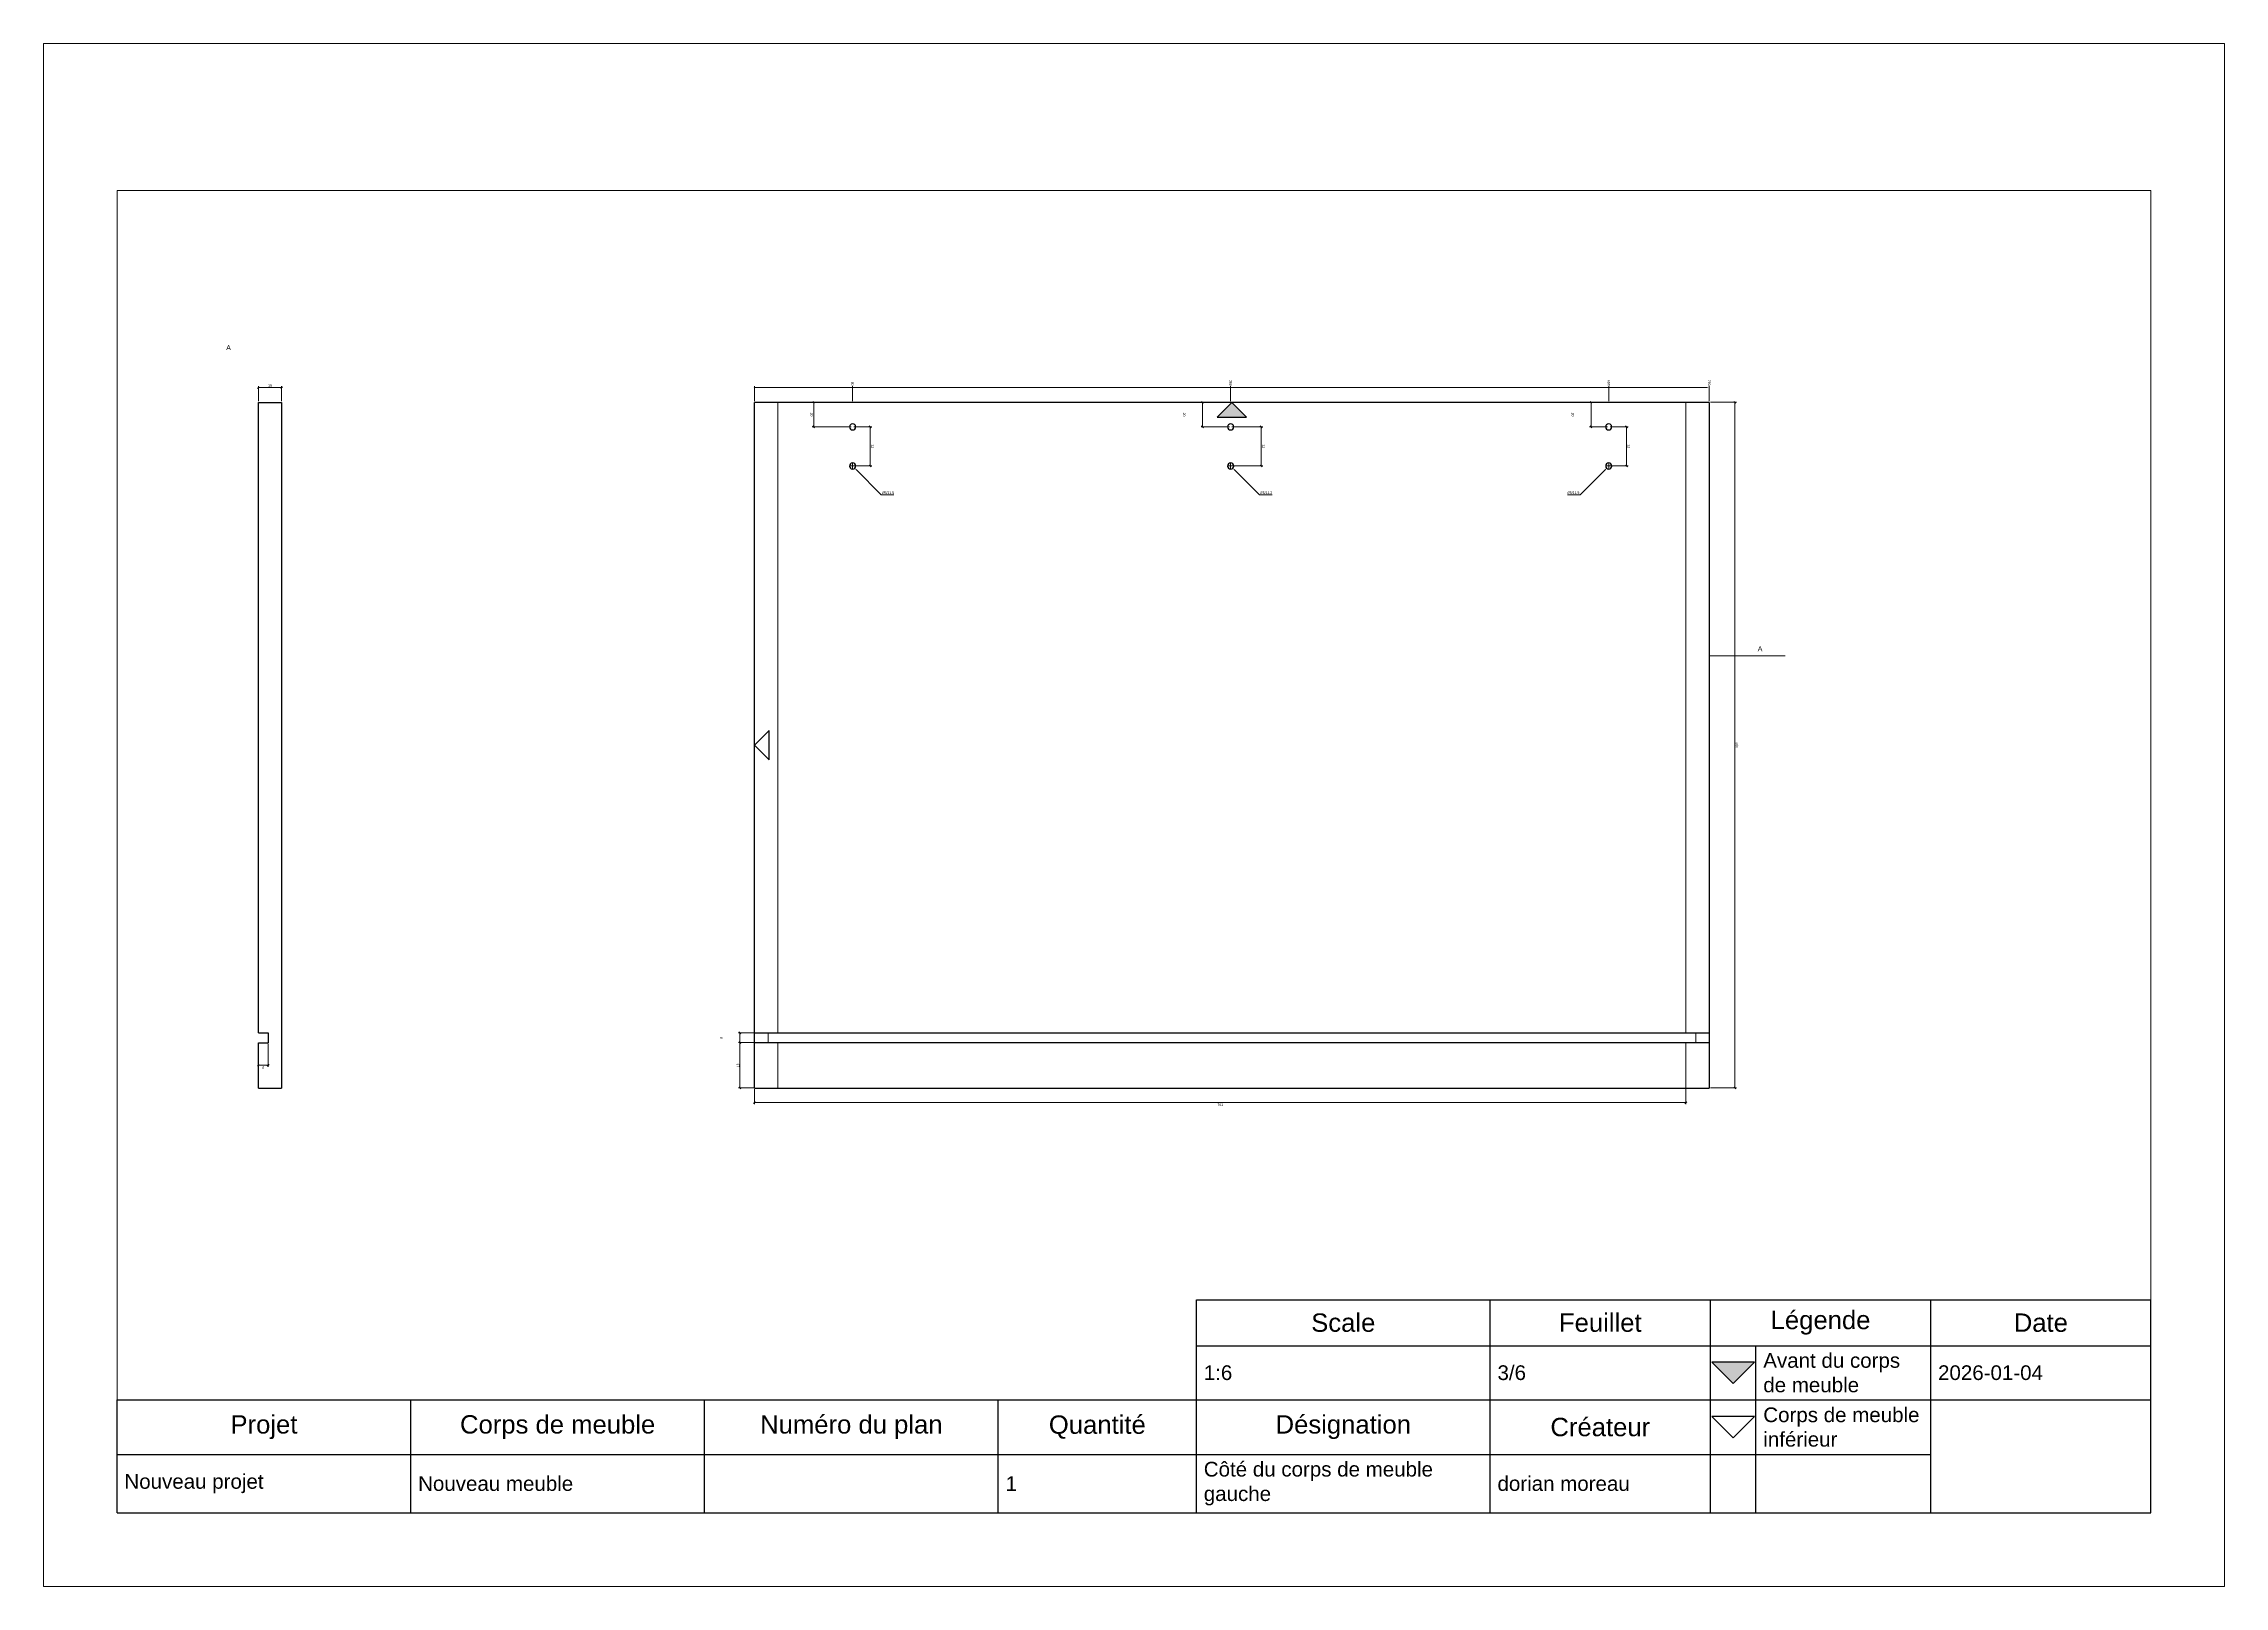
# Paper-space layout 'Layout1' of a CAD drawing. Header units: millimetres. Extents: x -5 to 1777, y -5 to 1255.
import ezdxf

# ---------------------------------------------------------------- set-up
doc = ezdxf.new("R2010")
doc.units = ezdxf.units.MM
doc.layers.get('0').update_dxf_attribs({"color": 254, "true_color": 0xc2ced6})
for name, color, linetype, true_color in [('Nouveau projet_Nouveau meuble_Côté du corps de meuble gauche\xa0_Groupe de traitement_Vue de dessus', 1, 'Continuous', 0xff0000), ('Nouveau projet_Nouveau meuble_Côté du corps de meuble gauche\xa0_Vue de dessus', 1, 'Continuous', 0xff0000), ('Nouveau projet_Nouveau meuble_Côté du corps de meuble gauche\xa0_Vue de droite', 1, 'Continuous', 0xff0000)]:
    doc.layers.add(name, color=color, linetype=linetype, true_color=true_color)
doc.layers.add('TitleBlock', color=7, linetype='Continuous')
doc.styles.add('Blum_Dimension', font='arial.ttf', dxfattribs={"height": 2})
doc.styles.add('Blum_Titleblock_Header', font='arial.ttf', dxfattribs={"height": 2.5})
doc.styles.add('Blum_Titleblock_Value', font='arial.ttf', dxfattribs={"height": 2})
doc.styles.add('Blum_ViewInfo', font='arial.ttf', dxfattribs={"height": 4})
doc.dimstyles.new('Blum_Chain', dxfattribs={"dimtxt": 2, "dimasz": 2, "dimexe": 1.25, "dimexo": 1, "dimtad": 0, "dimjust": 4, "dimtih": 1, "dimtoh": 1, "dimtxsty": 'Blum_Dimension', "dimblk1": 'DOTSMALL', "dimsah": 1, "dimcen": 2, "dimadec": 0, "dimazin": 2, "dimtfac": 1, "dimtix": 1, "dimtmove": 0, "dimatfit": 3, "dimldrblk": 'OBLIQUE', "dimfxl": 1, "dimlwd": 5, "dimlwe": 5, "dimarcsym": 0})
doc.dimstyles.new('Blum_Default', dxfattribs={"dimtxt": 2, "dimasz": 1.5, "dimexe": 1.25, "dimexo": 1, "dimtad": 1, "dimtxsty": 'Blum_Dimension', "dimblk": 'OBLIQUE', "dimcen": 2, "dimadec": 0, "dimazin": 2, "dimtfac": 1, "dimtix": 1, "dimtmove": 0, "dimatfit": 3, "dimfxl": 1, "dimlwd": 5, "dimlwe": 5, "dimarcsym": 0})
doc.dimstyles.new('Blum_Default$4', dxfattribs={"dimtxt": 2, "dimasz": 1.5, "dimexe": 1.25, "dimexo": 1, "dimtad": 1, "dimtih": 1, "dimtoh": 1, "dimtxsty": 'Blum_Dimension', "dimblk1": 'OBLIQUE', "dimsah": 1, "dimcen": 2, "dimadec": 0, "dimazin": 2, "dimtfac": 1, "dimtofl": 0, "dimtmove": 0, "dimatfit": 3, "dimfxl": 1, "dimlwd": 5, "dimlwe": 5, "dimarcsym": 0})
doc.dimstyles.new('Blum_ViewInfo', dxfattribs={"dimtxt": 4, "dimasz": 3, "dimexe": 1.25, "dimexo": 1, "dimtad": 1, "dimtxsty": 'Blum_ViewInfo', "dimblk": 'OBLIQUE', "dimcen": 0, "dimadec": 0, "dimazin": 2, "dimtfac": 1, "dimtofl": 0, "dimtmove": 0, "dimatfit": 2, "dimfxl": 1, "dimlwd": 20, "dimlwe": 20, "dimarcsym": 0})

# ---------------------------------------------------------------- blocks, each defined once
blk = doc.blocks.new('Blum_Trinagle_Outline')
blk.add_lwpolyline([(0, 0), (2, 2), (-2, 2)], close=True)
blk = doc.blocks.new('Blum_Trinagle_Filled')
h = blk.add_hatch(color=256)
h.dxf.hatch_style = 1
h.paths.add_polyline_path([(2, 2), (-2, 2), (0, 0)])
blk.add_lwpolyline([(0, 0), (2, 2), (-2, 2)], close=True)
blk = doc.blocks.new('*T51')
at = {"layer": 'TitleBlock', "color": 0, "linetype": 'ByBlock', "lineweight": -2, "transparency": 16777216}
for p, q in [((147, 29), (277, 29)), ((147, 0), (147, 29)), ((187, 0), (187, 29)), ((217, 0), (217, 29)), ((247, 0), (247, 29)), ((277, 0), (277, 29)), ((147, 22.76), (277, 22.76)), ((223.2, 0), (223.2, 22.76)), ((0, 15.39), (277, 15.39)), ((0, 0), (0, 15.39)), ((40, 0), (40, 15.39)), ((80, 0), (80, 15.39)), ((120, 0), (120, 15.39)), ((0, 7.96), (247, 7.96)), ((0, 0), (277, 0))]:
    blk.add_line(p, q, dxfattribs=at)
at = {"layer": 'TitleBlock', "color": 0, "lineweight": 0, "transparency": 16777216, "xscale": 1.45, "yscale": 1.45, "zscale": 1.45}
for name, p in [('Blum_Trinagle_Filled', (220.1, 17.62)), ('Blum_Trinagle_Outline', (220.1, 10.22))]:
    blk.add_blockref(name, p, dxfattribs=at)
at = {"layer": 'TitleBlock', "color": 0, "lineweight": 0, "transparency": 16777216}
for s, insert, char_height, width, attachment_point, style in [('Scale', (167, 25.88), 2.5, 37, 5, 'Blum_Titleblock_Header'), ('Feuillet', (202, 25.88), 2.5, 27, 5, 'Blum_Titleblock_Header'), ('Légende', (232, 25.88), 2.5, 27, 5, 'Blum_Titleblock_Header'), ('Date', (262, 25.88), 2.5, 27, 5, 'Blum_Titleblock_Header'), ('Avant du corps de meuble', (224.2, 19.07), 2, 21.8, 4, 'Blum_Titleblock_Value'), ('1:6', (148, 19.07), 2, 38, 4, 'Blum_Titleblock_Value'), ('3/6', (188, 19.07), 2, 28, 4, 'Blum_Titleblock_Value'), ('2026-01-04', (248, 19.07), 2, 28, 4, 'Blum_Titleblock_Value'), ('Projet', (20, 11.67), 2.5, 37, 5, 'Blum_Titleblock_Header'), ('Corps de meuble', (60, 11.67), 2.5, 37, 5, 'Blum_Titleblock_Header'), ('Numéro du plan', (100, 11.67), 2.5, 37, 5, 'Blum_Titleblock_Header'), ('Quantité', (133.5, 11.67), 2.5, 24, 5, 'Blum_Titleblock_Header'), ('Désignation', (167, 11.67), 2.5, 37, 5, 'Blum_Titleblock_Header'), ('Créateur', (202, 11.67), 2.5, 27, 5, 'Blum_Titleblock_Header'), ('Corps de meuble inférieur', (224.2, 11.67), 2, 21.8, 4, 'Blum_Titleblock_Value'), ('Côté du corps de meuble gauche\xa0', (148, 3.98), 2, 38, 4, 'Blum_Titleblock_Value'), ('Nouveau projet', (1, 3.98), 2, 38, 4, 'Blum_Titleblock_Value'), ('Nouveau meuble', (41, 3.98), 2, 38, 4, 'Blum_Titleblock_Value'), ('1', (121, 3.98), 2, 25, 4, 'Blum_Titleblock_Value'), ('dorian moreau', (188, 3.98), 2, 28, 4, 'Blum_Titleblock_Value')]:
    blk.add_mtext(s, dxfattribs=dict(at, insert=insert, char_height=char_height, width=width, attachment_point=attachment_point, style=style))
blk = doc.blocks.new('TitleBlock_Côté du corps de meuble gauche\xa0')
at = {"layer": 'TitleBlock', "lineweight": 0, "transparency": 33554684}
for points in [[(-0.79, -0.79, 0), (-0.79, 209.21, 0), (296.21, 209.21, 0), (296.21, -0.79, 0)], [(9.21, 9.21, 0), (9.21, 189.21, 0), (286.21, 189.21, 0), (286.21, 9.21, 0)]]:
    blk.add_polyline3d(points, close=True, dxfattribs=at)
blk.add_blockref('*T51', (9.21, 9.21))
blk = doc.blocks.new('_Oblique')
at = {"color": 0, "linetype": 'ByBlock', "lineweight": -2}
blk.add_line((-0.5, -0.5), (0.5, 0.5), dxfattribs=at)
blk = doc.blocks.new('*D53')
at = {"layer": 'Nouveau projet_Nouveau meuble_Côté du corps de meuble gauche\xa0_Vue de droite', "color": 0, "lineweight": 5, "transparency": 16777216}
for p, q in [((170.7, 438.3), (170.7, 419.5)), ((178.7, 438.3), (178.7, 419.5)), ((170.7, 420.8), (178.7, 420.8))]:
    blk.add_line(p, q, dxfattribs=at)
at = {"layer": 'Nouveau projet_Nouveau meuble_Côté du corps de meuble gauche\xa0_Vue de droite', "color": 0, "lineweight": 5, "transparency": 16777216, "xscale": 1.5, "yscale": 1.5, "zscale": 1.5, "rotation": 180}
blk.add_blockref('_Oblique', (170.7, 420.8), dxfattribs=at)
at = {"layer": 'Nouveau projet_Nouveau meuble_Côté du corps de meuble gauche\xa0_Vue de droite', "color": 0, "lineweight": 5, "transparency": 16777216, "xscale": 1.5, "yscale": 1.5, "zscale": 1.5}
blk.add_blockref('_Oblique', (178.7, 420.8), dxfattribs=at)
at = {"layer": 'Nouveau projet_Nouveau meuble_Côté du corps de meuble gauche\xa0_Vue de droite', "color": 0, "lineweight": 0, "transparency": 16777216, "insert": (174.7, 419.1), "char_height": 2, "attachment_point": 5, "style": 'Blum_Dimension'}
blk.add_mtext('8', dxfattribs=at)
blk = doc.blocks.new('*D56')
at = {"layer": 'Nouveau projet_Nouveau meuble_Côté du corps de meuble gauche\xa0_Vue de droite', "color": 0, "lineweight": 5, "transparency": 16777216}
for p, q in [((170.7, 963.3), (170.7, 975.5)), ((170.7, 974.3), (189.7, 974.3)), ((189.7, 963.3), (189.7, 975.5))]:
    blk.add_line(p, q, dxfattribs=at)
at = {"layer": 'Nouveau projet_Nouveau meuble_Côté du corps de meuble gauche\xa0_Vue de droite', "color": 0, "lineweight": 5, "transparency": 16777216, "xscale": 1.5, "yscale": 1.5, "zscale": 1.5, "rotation": 180}
blk.add_blockref('_Oblique', (170.7, 974.3), dxfattribs=at)
at = {"layer": 'Nouveau projet_Nouveau meuble_Côté du corps de meuble gauche\xa0_Vue de droite', "color": 0, "lineweight": 5, "transparency": 16777216, "xscale": 1.5, "yscale": 1.5, "zscale": 1.5}
blk.add_blockref('_Oblique', (189.7, 974.3), dxfattribs=at)
at = {"layer": 'Nouveau projet_Nouveau meuble_Côté du corps de meuble gauche\xa0_Vue de droite', "color": 0, "lineweight": 0, "transparency": 16777216, "insert": (180.2, 975.9), "char_height": 2, "attachment_point": 5, "style": 'Blum_Dimension'}
blk.add_mtext('19', dxfattribs=at)
blk = doc.blocks.new('_DotSmall')
at = {"color": 0, "linetype": 'ByBlock', "const_width": 0.5}
blk.add_lwpolyline([(-0.0625, 0, 1), (0.0625, 0, 1)], format="xyb", close=True, dxfattribs=at)
blk = doc.blocks.new('*D59')
at = {"layer": 'Nouveau projet_Nouveau meuble_Côté du corps de meuble gauche\xa0_Vue de dessus', "color": 0, "lineweight": 5, "transparency": 16777216}
for p, q in [((576.2, 963.3), (576.2, 975.5)), ((576.2, 974.3), (654.2, 974.3)), ((656.2, 963.3), (656.2, 975.5))]:
    blk.add_line(p, q, dxfattribs=at)
at = {"layer": 'Nouveau projet_Nouveau meuble_Côté du corps de meuble gauche\xa0_Vue de dessus', "color": 0, "lineweight": 0, "transparency": 16777216}
blk.add_solid([(654.2, 973.9), (654.2, 974.6), (656.2, 974.3)], dxfattribs=at)
at = {"layer": 'Nouveau projet_Nouveau meuble_Côté du corps de meuble gauche\xa0_Vue de dessus', "color": 0, "lineweight": 5, "transparency": 16777216, "xscale": 2, "yscale": 2, "zscale": 2, "rotation": 180}
blk.add_blockref('_DotSmall', (576.2, 974.3), dxfattribs=at)
at = {"layer": 'Nouveau projet_Nouveau meuble_Côté du corps de meuble gauche\xa0_Vue de dessus', "color": 0, "lineweight": 0, "transparency": 16777216, "insert": (656.2, 977.6), "char_height": 2, "attachment_point": 5, "rotation": 270, "style": 'Blum_Dimension'}
blk.add_mtext('80', dxfattribs=at)
blk = doc.blocks.new('*D62')
at = {"layer": 'Nouveau projet_Nouveau meuble_Côté du corps de meuble gauche\xa0_Vue de dessus', "color": 0, "lineweight": 5, "transparency": 16777216}
for p, q in [((576.2, 963.3), (576.2, 975.5)), ((576.2, 974.3), (963.2, 974.3)), ((965.2, 963.3), (965.2, 975.5))]:
    blk.add_line(p, q, dxfattribs=at)
at = {"layer": 'Nouveau projet_Nouveau meuble_Côté du corps de meuble gauche\xa0_Vue de dessus', "color": 0, "lineweight": 0, "transparency": 16777216}
blk.add_solid([(963.2, 973.9), (963.2, 974.6), (965.2, 974.3)], dxfattribs=at)
at = {"layer": 'Nouveau projet_Nouveau meuble_Côté du corps de meuble gauche\xa0_Vue de dessus', "color": 0, "lineweight": 5, "transparency": 16777216, "xscale": 2, "yscale": 2, "zscale": 2, "rotation": 180}
blk.add_blockref('_DotSmall', (576.2, 974.3), dxfattribs=at)
at = {"layer": 'Nouveau projet_Nouveau meuble_Côté du corps de meuble gauche\xa0_Vue de dessus', "color": 0, "lineweight": 0, "transparency": 16777216, "insert": (965.2, 978.3), "char_height": 2, "attachment_point": 5, "rotation": 270, "style": 'Blum_Dimension'}
blk.add_mtext('389', dxfattribs=at)
blk = doc.blocks.new('*D65')
at = {"layer": 'Nouveau projet_Nouveau meuble_Côté du corps de meuble gauche\xa0_Vue de dessus', "color": 0, "lineweight": 5, "transparency": 16777216}
for p, q in [((576.2, 963.3), (576.2, 975.5)), ((576.2, 974.3), (1272.2, 974.3)), ((1274.2, 963.3), (1274.2, 975.5))]:
    blk.add_line(p, q, dxfattribs=at)
at = {"layer": 'Nouveau projet_Nouveau meuble_Côté du corps de meuble gauche\xa0_Vue de dessus', "color": 0, "lineweight": 0, "transparency": 16777216}
blk.add_solid([(1272.2, 973.9), (1272.2, 974.6), (1274.2, 974.3)], dxfattribs=at)
at = {"layer": 'Nouveau projet_Nouveau meuble_Côté du corps de meuble gauche\xa0_Vue de dessus', "color": 0, "lineweight": 5, "transparency": 16777216, "xscale": 2, "yscale": 2, "zscale": 2, "rotation": 180}
blk.add_blockref('_DotSmall', (576.2, 974.3), dxfattribs=at)
at = {"layer": 'Nouveau projet_Nouveau meuble_Côté du corps de meuble gauche\xa0_Vue de dessus', "color": 0, "lineweight": 0, "transparency": 16777216, "insert": (1274.2, 978.3), "char_height": 2, "attachment_point": 5, "rotation": 270, "style": 'Blum_Dimension'}
blk.add_mtext('698', dxfattribs=at)
blk = doc.blocks.new('*D68')
at = {"layer": 'Nouveau projet_Nouveau meuble_Côté du corps de meuble gauche\xa0_Vue de dessus', "color": 0, "lineweight": 5, "transparency": 16777216}
for p, q in [((576.2, 963.3), (576.2, 975.5)), ((576.2, 974.3), (1354.2, 974.3)), ((1356.2, 963.3), (1356.2, 975.5))]:
    blk.add_line(p, q, dxfattribs=at)
at = {"layer": 'Nouveau projet_Nouveau meuble_Côté du corps de meuble gauche\xa0_Vue de dessus', "color": 0, "lineweight": 0, "transparency": 16777216}
blk.add_solid([(1354.2, 973.9), (1354.2, 974.6), (1356.2, 974.3)], dxfattribs=at)
at = {"layer": 'Nouveau projet_Nouveau meuble_Côté du corps de meuble gauche\xa0_Vue de dessus', "color": 0, "lineweight": 5, "transparency": 16777216, "xscale": 2, "yscale": 2, "zscale": 2, "rotation": 180}
blk.add_blockref('_DotSmall', (576.2, 974.3), dxfattribs=at)
at = {"layer": 'Nouveau projet_Nouveau meuble_Côté du corps de meuble gauche\xa0_Vue de dessus', "color": 0, "lineweight": 0, "transparency": 16777216, "insert": (1356.2, 978.3), "char_height": 2, "attachment_point": 5, "rotation": 270, "style": 'Blum_Dimension'}
blk.add_mtext('780', dxfattribs=at)
blk = doc.blocks.new('*D71')
at = {"layer": 'Nouveau projet_Nouveau meuble_Côté du corps de meuble gauche\xa0_Vue de dessus', "color": 0, "lineweight": 5, "transparency": 16777216}
for p, q in [((575.2, 439.3), (563, 439.3)), ((564.2, 402.3), (564.2, 439.3)), ((575.2, 402.3), (563, 402.3))]:
    blk.add_line(p, q, dxfattribs=at)
at = {"layer": 'Nouveau projet_Nouveau meuble_Côté du corps de meuble gauche\xa0_Vue de dessus', "color": 0, "lineweight": 5, "transparency": 16777216, "xscale": 1.5, "yscale": 1.5, "zscale": 1.5}
for p, rotation in [((564.2, 439.3), 90), ((564.2, 402.3), 270)]:
    blk.add_blockref('_Oblique', p, dxfattribs=dict(at, rotation=rotation))
at = {"layer": 'Nouveau projet_Nouveau meuble_Côté du corps de meuble gauche\xa0_Vue de dessus', "color": 0, "lineweight": 0, "transparency": 16777216, "insert": (562.6, 420.8), "char_height": 2, "attachment_point": 5, "rotation": 270, "style": 'Blum_Dimension'}
blk.add_mtext('37', dxfattribs=at)
blk = doc.blocks.new('*D74')
at = {"layer": 'Nouveau projet_Nouveau meuble_Côté du corps de meuble gauche\xa0_Vue de dessus', "color": 0, "lineweight": 5, "transparency": 16777216}
for p, q in [((575.2, 447.3), (563, 447.3)), ((564.2, 439.3), (564.2, 447.3)), ((575.2, 439.3), (563, 439.3))]:
    blk.add_line(p, q, dxfattribs=at)
at = {"layer": 'Nouveau projet_Nouveau meuble_Côté du corps de meuble gauche\xa0_Vue de dessus', "color": 0, "lineweight": 5, "transparency": 16777216, "xscale": 1.5, "yscale": 1.5, "zscale": 1.5}
for p, rotation in [((564.2, 447.3), 90), ((564.2, 439.3), 270)]:
    blk.add_blockref('_Oblique', p, dxfattribs=dict(at, rotation=rotation))
at = {"layer": 'Nouveau projet_Nouveau meuble_Côté du corps de meuble gauche\xa0_Vue de dessus', "color": 0, "lineweight": 0, "transparency": 16777216, "insert": (549.2, 443.3), "char_height": 2, "attachment_point": 5, "rotation": 270, "style": 'Blum_Dimension'}
blk.add_mtext('8', dxfattribs=at)
blk = doc.blocks.new('*D77')
at = {"layer": 'Nouveau projet_Nouveau meuble_Côté du corps de meuble gauche\xa0_Vue de dessus', "color": 0, "lineweight": 5, "transparency": 16777216}
for p, q in [((655.2, 962.3), (623.2, 962.3)), ((624.5, 942.3), (624.5, 962.3)), ((655.2, 942.3), (623.2, 942.3))]:
    blk.add_line(p, q, dxfattribs=at)
at = {"layer": 'Nouveau projet_Nouveau meuble_Côté du corps de meuble gauche\xa0_Vue de dessus', "color": 0, "lineweight": 5, "transparency": 16777216, "xscale": 1.5, "yscale": 1.5, "zscale": 1.5}
for p, rotation in [((624.5, 962.3), 90), ((624.5, 942.3), 270)]:
    blk.add_blockref('_Oblique', p, dxfattribs=dict(at, rotation=rotation))
at = {"layer": 'Nouveau projet_Nouveau meuble_Côté du corps de meuble gauche\xa0_Vue de dessus', "color": 0, "lineweight": 0, "transparency": 16777216, "insert": (622.8, 952.3), "char_height": 2, "attachment_point": 5, "rotation": 270, "style": 'Blum_Dimension'}
blk.add_mtext('20', dxfattribs=at)
blk = doc.blocks.new('*D80')
at = {"layer": 'Nouveau projet_Nouveau meuble_Côté du corps de meuble gauche\xa0_Vue de dessus', "color": 0, "lineweight": 5, "transparency": 16777216}
for p, q in [((657.2, 942.3), (672, 942.3)), ((670.7, 910.3), (670.7, 942.3)), ((657.2, 910.3), (672, 910.3))]:
    blk.add_line(p, q, dxfattribs=at)
at = {"layer": 'Nouveau projet_Nouveau meuble_Côté du corps de meuble gauche\xa0_Vue de dessus', "color": 0, "lineweight": 5, "transparency": 16777216, "xscale": 1.5, "yscale": 1.5, "zscale": 1.5}
for p, rotation in [((670.7, 942.3), 90), ((670.7, 910.3), 270)]:
    blk.add_blockref('_Oblique', p, dxfattribs=dict(at, rotation=rotation))
at = {"layer": 'Nouveau projet_Nouveau meuble_Côté du corps de meuble gauche\xa0_Vue de dessus', "color": 0, "lineweight": 0, "transparency": 16777216, "insert": (672.4, 926.3), "char_height": 2, "attachment_point": 5, "rotation": 270, "style": 'Blum_Dimension'}
blk.add_mtext('32', dxfattribs=at)
blk = doc.blocks.new('*D83')
at = {"layer": 'Nouveau projet_Nouveau meuble_Côté du corps de meuble gauche\xa0_Vue de dessus', "color": 0, "lineweight": 5, "transparency": 16777216}
for p, q in [((964.2, 962.3), (941, 962.3)), ((942.2, 942.3), (942.2, 962.3)), ((964.2, 942.3), (941, 942.3))]:
    blk.add_line(p, q, dxfattribs=at)
at = {"layer": 'Nouveau projet_Nouveau meuble_Côté du corps de meuble gauche\xa0_Vue de dessus', "color": 0, "lineweight": 5, "transparency": 16777216, "xscale": 1.5, "yscale": 1.5, "zscale": 1.5}
for p, rotation in [((942.2, 962.3), 90), ((942.2, 942.3), 270)]:
    blk.add_blockref('_Oblique', p, dxfattribs=dict(at, rotation=rotation))
at = {"layer": 'Nouveau projet_Nouveau meuble_Côté du corps de meuble gauche\xa0_Vue de dessus', "color": 0, "lineweight": 0, "transparency": 16777216, "insert": (927.2, 952.3), "char_height": 2, "attachment_point": 5, "rotation": 270, "style": 'Blum_Dimension'}
blk.add_mtext('20', dxfattribs=at)
blk = doc.blocks.new('*D86')
at = {"layer": 'Nouveau projet_Nouveau meuble_Côté du corps de meuble gauche\xa0_Vue de dessus', "color": 0, "lineweight": 5, "transparency": 16777216}
for p, q in [((966.2, 942.3), (991.5, 942.3)), ((990.2, 910.3), (990.2, 942.3)), ((966.2, 910.3), (991.5, 910.3))]:
    blk.add_line(p, q, dxfattribs=at)
at = {"layer": 'Nouveau projet_Nouveau meuble_Côté du corps de meuble gauche\xa0_Vue de dessus', "color": 0, "lineweight": 5, "transparency": 16777216, "xscale": 1.5, "yscale": 1.5, "zscale": 1.5}
for p, rotation in [((990.2, 942.3), 90), ((990.2, 910.3), 270)]:
    blk.add_blockref('_Oblique', p, dxfattribs=dict(at, rotation=rotation))
at = {"layer": 'Nouveau projet_Nouveau meuble_Côté du corps de meuble gauche\xa0_Vue de dessus', "color": 0, "lineweight": 0, "transparency": 16777216, "insert": (991.9, 926.3), "char_height": 2, "attachment_point": 5, "rotation": 270, "style": 'Blum_Dimension'}
blk.add_mtext('32', dxfattribs=at)
blk = doc.blocks.new('*D89')
at = {"layer": 'Nouveau projet_Nouveau meuble_Côté du corps de meuble gauche\xa0_Vue de dessus', "color": 0, "lineweight": 5, "transparency": 16777216}
for p, q in [((1273.2, 962.3), (1258.5, 962.3)), ((1259.7, 942.3), (1259.7, 962.3)), ((1273.2, 942.3), (1258.5, 942.3))]:
    blk.add_line(p, q, dxfattribs=at)
at = {"layer": 'Nouveau projet_Nouveau meuble_Côté du corps de meuble gauche\xa0_Vue de dessus', "color": 0, "lineweight": 5, "transparency": 16777216, "xscale": 1.5, "yscale": 1.5, "zscale": 1.5}
for p, rotation in [((1259.7, 962.3), 90), ((1259.7, 942.3), 270)]:
    blk.add_blockref('_Oblique', p, dxfattribs=dict(at, rotation=rotation))
at = {"layer": 'Nouveau projet_Nouveau meuble_Côté du corps de meuble gauche\xa0_Vue de dessus', "color": 0, "lineweight": 0, "transparency": 16777216, "insert": (1244.7, 952.3), "char_height": 2, "attachment_point": 5, "rotation": 270, "style": 'Blum_Dimension'}
blk.add_mtext('20', dxfattribs=at)
blk = doc.blocks.new('*D92')
at = {"layer": 'Nouveau projet_Nouveau meuble_Côté du corps de meuble gauche\xa0_Vue de dessus', "color": 0, "lineweight": 5, "transparency": 16777216}
for p, q in [((1275.2, 942.3), (1290, 942.3)), ((1288.7, 910.3), (1288.7, 942.3)), ((1275.2, 910.3), (1290, 910.3))]:
    blk.add_line(p, q, dxfattribs=at)
at = {"layer": 'Nouveau projet_Nouveau meuble_Côté du corps de meuble gauche\xa0_Vue de dessus', "color": 0, "lineweight": 5, "transparency": 16777216, "xscale": 1.5, "yscale": 1.5, "zscale": 1.5}
for p, rotation in [((1288.7, 942.3), 90), ((1288.7, 910.3), 270)]:
    blk.add_blockref('_Oblique', p, dxfattribs=dict(at, rotation=rotation))
at = {"layer": 'Nouveau projet_Nouveau meuble_Côté du corps de meuble gauche\xa0_Vue de dessus', "color": 0, "lineweight": 0, "transparency": 16777216, "insert": (1290.4, 926.3), "char_height": 2, "attachment_point": 5, "rotation": 270, "style": 'Blum_Dimension'}
blk.add_mtext('32', dxfattribs=at)
blk = doc.blocks.new('*D95')
at = {"layer": 'Nouveau projet_Nouveau meuble_Côté du corps de meuble gauche\xa0_Vue de dessus', "color": 0, "lineweight": 5, "transparency": 16777216}
for p, q in [((576.2, 401.3), (576.2, 389)), ((1337.2, 401.3), (1337.2, 389)), ((576.2, 390.3), (1337.2, 390.3))]:
    blk.add_line(p, q, dxfattribs=at)
at = {"layer": 'Nouveau projet_Nouveau meuble_Côté du corps de meuble gauche\xa0_Vue de dessus', "color": 0, "lineweight": 5, "transparency": 16777216, "xscale": 1.5, "yscale": 1.5, "zscale": 1.5, "rotation": 180}
blk.add_blockref('_Oblique', (576.2, 390.3), dxfattribs=at)
at = {"layer": 'Nouveau projet_Nouveau meuble_Côté du corps de meuble gauche\xa0_Vue de dessus', "color": 0, "lineweight": 5, "transparency": 16777216, "xscale": 1.5, "yscale": 1.5, "zscale": 1.5}
blk.add_blockref('_Oblique', (1337.2, 390.3), dxfattribs=at)
at = {"layer": 'Nouveau projet_Nouveau meuble_Côté du corps de meuble gauche\xa0_Vue de dessus', "color": 0, "lineweight": 0, "transparency": 16777216, "insert": (956.7, 388.6), "char_height": 2, "attachment_point": 5, "style": 'Blum_Dimension'}
blk.add_mtext('761', dxfattribs=at)
blk = doc.blocks.new('*D98')
at = {"layer": 'Nouveau projet_Nouveau meuble_Côté du corps de meuble gauche\xa0_Groupe de traitement_Vue de dessus', "color": 0, "lineweight": 5, "transparency": 16777216}
for p, q in [((1272.2, 910.3), (1276.2, 910.3)), ((1274.2, 908.3), (1274.2, 912.3)), ((1250.7, 886.7), (1271.4, 907.4)), ((1240.4, 886.7), (1250.7, 886.7))]:
    blk.add_line(p, q, dxfattribs=at)
at = {"layer": 'Nouveau projet_Nouveau meuble_Côté du corps de meuble gauche\xa0_Groupe de traitement_Vue de dessus', "color": 0, "lineweight": 0, "transparency": 16777216}
blk.add_solid([(1271.2, 907.6), (1271.6, 907.2), (1272.5, 908.5)], dxfattribs=at)
at = {"layer": 'Nouveau projet_Nouveau meuble_Côté du corps de meuble gauche\xa0_Groupe de traitement_Vue de dessus', "color": 0, "lineweight": 0, "transparency": 16777216, "insert": (1245.2, 888.4), "char_height": 2, "attachment_point": 5, "style": 'Blum_Dimension'}
blk.add_mtext('∅5/11.5', dxfattribs=at)
blk = doc.blocks.new('*D101')
at = {"layer": 'Nouveau projet_Nouveau meuble_Côté du corps de meuble gauche\xa0_Groupe de traitement_Vue de dessus', "color": 0, "lineweight": 5, "transparency": 16777216}
for p, q in [((963.2, 910.3), (967.2, 910.3)), ((965.2, 908.3), (965.2, 912.3)), ((988.7, 886.7), (968.1, 907.4)), ((999.1, 886.7), (988.7, 886.7))]:
    blk.add_line(p, q, dxfattribs=at)
at = {"layer": 'Nouveau projet_Nouveau meuble_Côté du corps de meuble gauche\xa0_Groupe de traitement_Vue de dessus', "color": 0, "lineweight": 0, "transparency": 16777216}
blk.add_solid([(968.2, 907.6), (967.9, 907.2), (967, 908.5)], dxfattribs=at)
at = {"layer": 'Nouveau projet_Nouveau meuble_Côté du corps de meuble gauche\xa0_Groupe de traitement_Vue de dessus', "color": 0, "lineweight": 0, "transparency": 16777216, "insert": (994.2, 888.4), "char_height": 2, "attachment_point": 5, "style": 'Blum_Dimension'}
blk.add_mtext('∅5/11.5', dxfattribs=at)
blk = doc.blocks.new('*D104')
at = {"layer": 'Nouveau projet_Nouveau meuble_Côté du corps de meuble gauche\xa0_Groupe de traitement_Vue de dessus', "color": 0, "lineweight": 5, "transparency": 16777216}
for p, q in [((654.2, 910.3), (658.2, 910.3)), ((656.2, 908.3), (656.2, 912.3)), ((679.7, 886.7), (659.1, 907.4)), ((690.1, 886.7), (679.7, 886.7))]:
    blk.add_line(p, q, dxfattribs=at)
at = {"layer": 'Nouveau projet_Nouveau meuble_Côté du corps de meuble gauche\xa0_Groupe de traitement_Vue de dessus', "color": 0, "lineweight": 0, "transparency": 16777216}
blk.add_solid([(659.2, 907.6), (658.9, 907.2), (658, 908.5)], dxfattribs=at)
at = {"layer": 'Nouveau projet_Nouveau meuble_Côté du corps de meuble gauche\xa0_Groupe de traitement_Vue de dessus', "color": 0, "lineweight": 0, "transparency": 16777216, "insert": (685.2, 888.4), "char_height": 2, "attachment_point": 5, "style": 'Blum_Dimension'}
blk.add_mtext('∅5/11.5', dxfattribs=at)
blk = doc.blocks.new('*D107')
at = {"layer": 'Nouveau projet_Nouveau meuble_Côté du corps de meuble gauche\xa0_Vue de dessus', "color": 0, "lineweight": 5, "transparency": 16777216}
for p, q in [((1357.2, 962.3), (1378.5, 962.3)), ((1377.2, 402.3), (1377.2, 962.3)), ((1357.2, 402.3), (1378.5, 402.3))]:
    blk.add_line(p, q, dxfattribs=at)
at = {"layer": 'Nouveau projet_Nouveau meuble_Côté du corps de meuble gauche\xa0_Vue de dessus', "color": 0, "lineweight": 5, "transparency": 16777216, "xscale": 1.5, "yscale": 1.5, "zscale": 1.5}
for p, rotation in [((1377.2, 962.3), 90), ((1377.2, 402.3), 270)]:
    blk.add_blockref('_Oblique', p, dxfattribs=dict(at, rotation=rotation))
at = {"layer": 'Nouveau projet_Nouveau meuble_Côté du corps de meuble gauche\xa0_Vue de dessus', "color": 0, "lineweight": 0, "transparency": 16777216, "insert": (1378.9, 682.3), "char_height": 2, "attachment_point": 5, "rotation": 270, "style": 'Blum_Dimension'}
blk.add_mtext('560', dxfattribs=at)

psp = doc.layouts.get("Layout1")

# ---------------------------------------------------------------- linework, layer by layer
at = {"linetype": 'Continuous', "lineweight": 30, "transparency": 33554684}
for p, q in [((170.726, 944.751), (170.726, 962.251)), ((170.726, 962.251), (189.726, 962.251)), ((170.726, 939.751), (170.726, 944.751)), ((189.726, 962.251), (189.726, 402.251)), ((576.226, 447.251), (576.226, 962.251)), ((1356.226, 962.251), (576.226, 962.251)), ((1356.226, 962.251), (1356.226, 447.251)), ((170.726, 912.751), (170.726, 939.751)), ((170.726, 907.751), (170.726, 912.751)), ((170.726, 447.251), (170.726, 907.751)), ((170.726, 447.251), (178.726, 447.251)), ((178.726, 447.251), (178.726, 439.251)), ((576.226, 447.251), (1356.226, 447.251)), ((576.226, 439.251), (576.226, 447.251)), ((1356.226, 447.251), (1356.226, 439.251)), ((170.726, 439.251), (178.726, 439.251)), ((170.726, 402.251), (170.726, 439.251)), ((1356.226, 439.251), (576.226, 439.251)), ((576.226, 402.251), (576.226, 439.251)), ((1356.226, 439.251), (1356.226, 402.251)), ((170.726, 402.251), (189.726, 402.251)), ((576.226, 402.251), (1356.226, 402.251))]:
    psp.add_line(p, q, dxfattribs=at)
at = {"linetype": 'Continuous', "lineweight": 5, "transparency": 33554684}
for p, q in [((576.226, 962.251), (576.226, 402.251)), ((595.226, 962.251), (576.226, 962.251)), ((595.226, 447.251), (595.226, 962.251)), ((1337.226, 447.251), (1337.226, 962.251)), ((1337.226, 962.251), (1356.226, 962.251)), ((1356.226, 962.251), (1356.226, 402.251)), ((587.226, 439.251), (587.226, 447.251)), ((595.226, 447.251), (587.226, 447.251)), ((1337.226, 447.251), (1345.226, 447.251)), ((1345.226, 447.251), (1345.226, 439.251)), ((595.226, 439.251), (587.226, 439.251)), ((595.226, 402.251), (595.226, 439.251)), ((1337.226, 439.251), (1345.226, 439.251)), ((1337.226, 402.251), (1337.226, 439.251)), ((595.226, 402.251), (576.226, 402.251)), ((1337.226, 402.251), (1356.226, 402.251))]:
    psp.add_line(p, q, dxfattribs=at)
at = {"linetype": 'Continuous', "lineweight": 30, "transparency": 33554684, "extrusion": (0, 0, -1)}
for centre in [(-656.226, 942.251), (-965.226, 942.251), (-1274.226, 942.251), (-656.226, 910.251), (-965.226, 910.251), (-1274.226, 910.251)]:
    psp.add_circle(centre, 2.5, dxfattribs=at)

# ---------------------------------------------------------------- block references
at = {"lineweight": 0, "transparency": 33554684, "xscale": 6, "yscale": 6, "zscale": 6}
psp.add_blockref('TitleBlock_Côté du corps de meuble gauche\xa0', (0, 0), dxfattribs=at)
at = {"layer": 'Nouveau projet_Nouveau meuble_Côté du corps de meuble gauche\xa0_Vue de dessus', "lineweight": 0, "transparency": 33554684, "xscale": 6, "yscale": 6, "zscale": 6}
for name, p, rotation in [('Blum_Trinagle_Filled', (966.226, 962.251), 180), ('Blum_Trinagle_Outline', (576.226, 682.251), 270)]:
    psp.add_blockref(name, p, dxfattribs=dict(at, rotation=rotation))

# ---------------------------------------------------------------- texts
at = {"lineweight": 0, "transparency": 33554684, "char_height": 4, "attachment_point": 7, "style": 'Blum_ViewInfo'}
for insert in [(144.476, 1005.001), (1395.976, 759.041)]:
    psp.add_mtext('A', dxfattribs=dict(at, insert=insert))

# ---------------------------------------------------------------- dimensions: what is measured, and where the dimension line sits
at = {"layer": 'Nouveau projet_Nouveau meuble_Côté du corps de meuble gauche\xa0_Groupe de traitement_Vue de dessus', "lineweight": 0, "transparency": 33554684}
for p1, p2, picture, middle in [((654.458, 912.019), (657.993, 908.483), '*D104', (685.22, 886.74)), ((963.458, 912.019), (966.993, 908.483), '*D101', (994.22, 886.74)), ((1275.993, 912.019), (1272.458, 908.483), '*D98', (1245.231, 886.74))]:
    dim = psp.add_diameter_dim_2p(p1=p1, p2=p2, dimstyle='Blum_Default$4', override={"dimscale": 0, "dimpost": '/11.5'}, dxfattribs=at)
    dim.commit()
    dim.dimension.update_dxf_attribs({"geometry": picture, "text_midpoint": middle, "dimtype": 163})
at = {"layer": 'Nouveau projet_Nouveau meuble_Côté du corps de meuble gauche\xa0_Vue de dessus', "lineweight": 0, "transparency": 33554684}
for base, p1, p2, dimstyle, override, picture, middle in [((1274.226, 974.251), (576.226, 962.251), (1274.226, 962.251), 'Blum_Chain', {"dimscale": 0}, '*D65', (1274.226, 978.343)), ((965.226, 974.251), (576.226, 962.251), (965.226, 962.251), 'Blum_Chain', {"dimscale": 0}, '*D62', (965.226, 978.337)), ((1356.226, 974.251), (576.226, 962.251), (1356.226, 962.251), 'Blum_Chain', {"dimscale": 0}, '*D68', (1356.226, 978.324)), ((656.226, 974.251), (576.226, 962.251), (656.226, 962.251), 'Blum_Chain', {"dimscale": 0}, '*D59', (656.226, 977.556)), ((1337.226, 390.251), (576.226, 402.251), (1337.226, 402.251), 'Blum_Default', {"dimscale": 0, "dimtad": 4}, '*D95', (956.726, 388.605))]:
    dim = psp.add_linear_dim(base=base, p1=p1, p2=p2, dimstyle=dimstyle, override=override, dxfattribs=at)
    dim.commit()
    dim.dimension.update_dxf_attribs({"geometry": picture, "text_midpoint": middle})
for base, p1, p2, override, picture, middle in [((624.476, 962.251), (656.226, 942.251), (656.226, 962.251), {"dimscale": 0, "dimtad": 4}, '*D77', (622.829, 952.251)), ((1377.226, 962.251), (1356.226, 402.251), (1356.226, 962.251), {"dimscale": 0}, '*D107', (1378.872, 682.251)), ((670.726, 942.251), (656.226, 910.251), (656.226, 942.251), {"dimscale": 0}, '*D80', (672.372, 926.251)), ((990.226, 942.251), (965.226, 910.251), (965.226, 942.251), {"dimscale": 0}, '*D86', (991.872, 926.251)), ((1288.726, 942.251), (1274.226, 910.251), (1274.226, 942.251), {"dimscale": 0}, '*D92', (1290.372, 926.251)), ((564.226, 439.251), (576.226, 402.251), (576.226, 439.251), {"dimscale": 0, "dimtad": 4}, '*D71', (562.579, 420.751))]:
    dim = psp.add_linear_dim(base=base, p1=p1, p2=p2, angle=90, dimstyle='Blum_Default', override=override, dxfattribs=at)
    dim.commit()
    dim.dimension.update_dxf_attribs({"geometry": picture, "text_midpoint": middle})
for base, p1, p2, picture, middle in [((942.226, 962.251), (965.226, 942.251), (965.226, 962.251), '*D83', (927.226, 952.251)), ((1259.726, 962.251), (1274.226, 942.251), (1274.226, 962.251), '*D89', (1244.726, 952.251)), ((564.226, 447.251), (576.226, 439.251), (576.226, 447.251), '*D74', (549.226, 443.251))]:
    dim = psp.add_linear_dim(base=base, p1=p1, p2=p2, angle=90, dimstyle='Blum_Default', override={"dimscale": 0, "dimtad": 4, "dimtmove": 2}, dxfattribs=at)
    dim.commit()
    dim.dimension.update_dxf_attribs({"geometry": picture, "text_midpoint": middle, "dimtype": 160})
at = {"layer": 'Nouveau projet_Nouveau meuble_Côté du corps de meuble gauche\xa0_Vue de droite', "lineweight": 0, "transparency": 33554684}
for base, p1, p2, override, picture, middle in [((189.726, 974.251), (170.726, 962.251), (189.726, 962.251), {"dimscale": 0}, '*D56', (180.226, 975.897)), ((178.726, 420.751), (170.726, 439.251), (178.726, 439.251), {"dimscale": 0, "dimtad": 4}, '*D53', (174.726, 419.105))]:
    dim = psp.add_linear_dim(base=base, p1=p1, p2=p2, dimstyle='Blum_Default', override=override, dxfattribs=at)
    dim.commit()
    dim.dimension.update_dxf_attribs({"geometry": picture, "text_midpoint": middle})

# ---------------------------------------------------------------- leaders
at = {"lineweight": 0, "transparency": 33554684}
psp.add_leader([(1356.226, 755.291), (1418.388, 755.291)], dimstyle='Blum_ViewInfo', override={"dimscale": 0}, dxfattribs=at)

doc.saveas('drawing.dxf')
